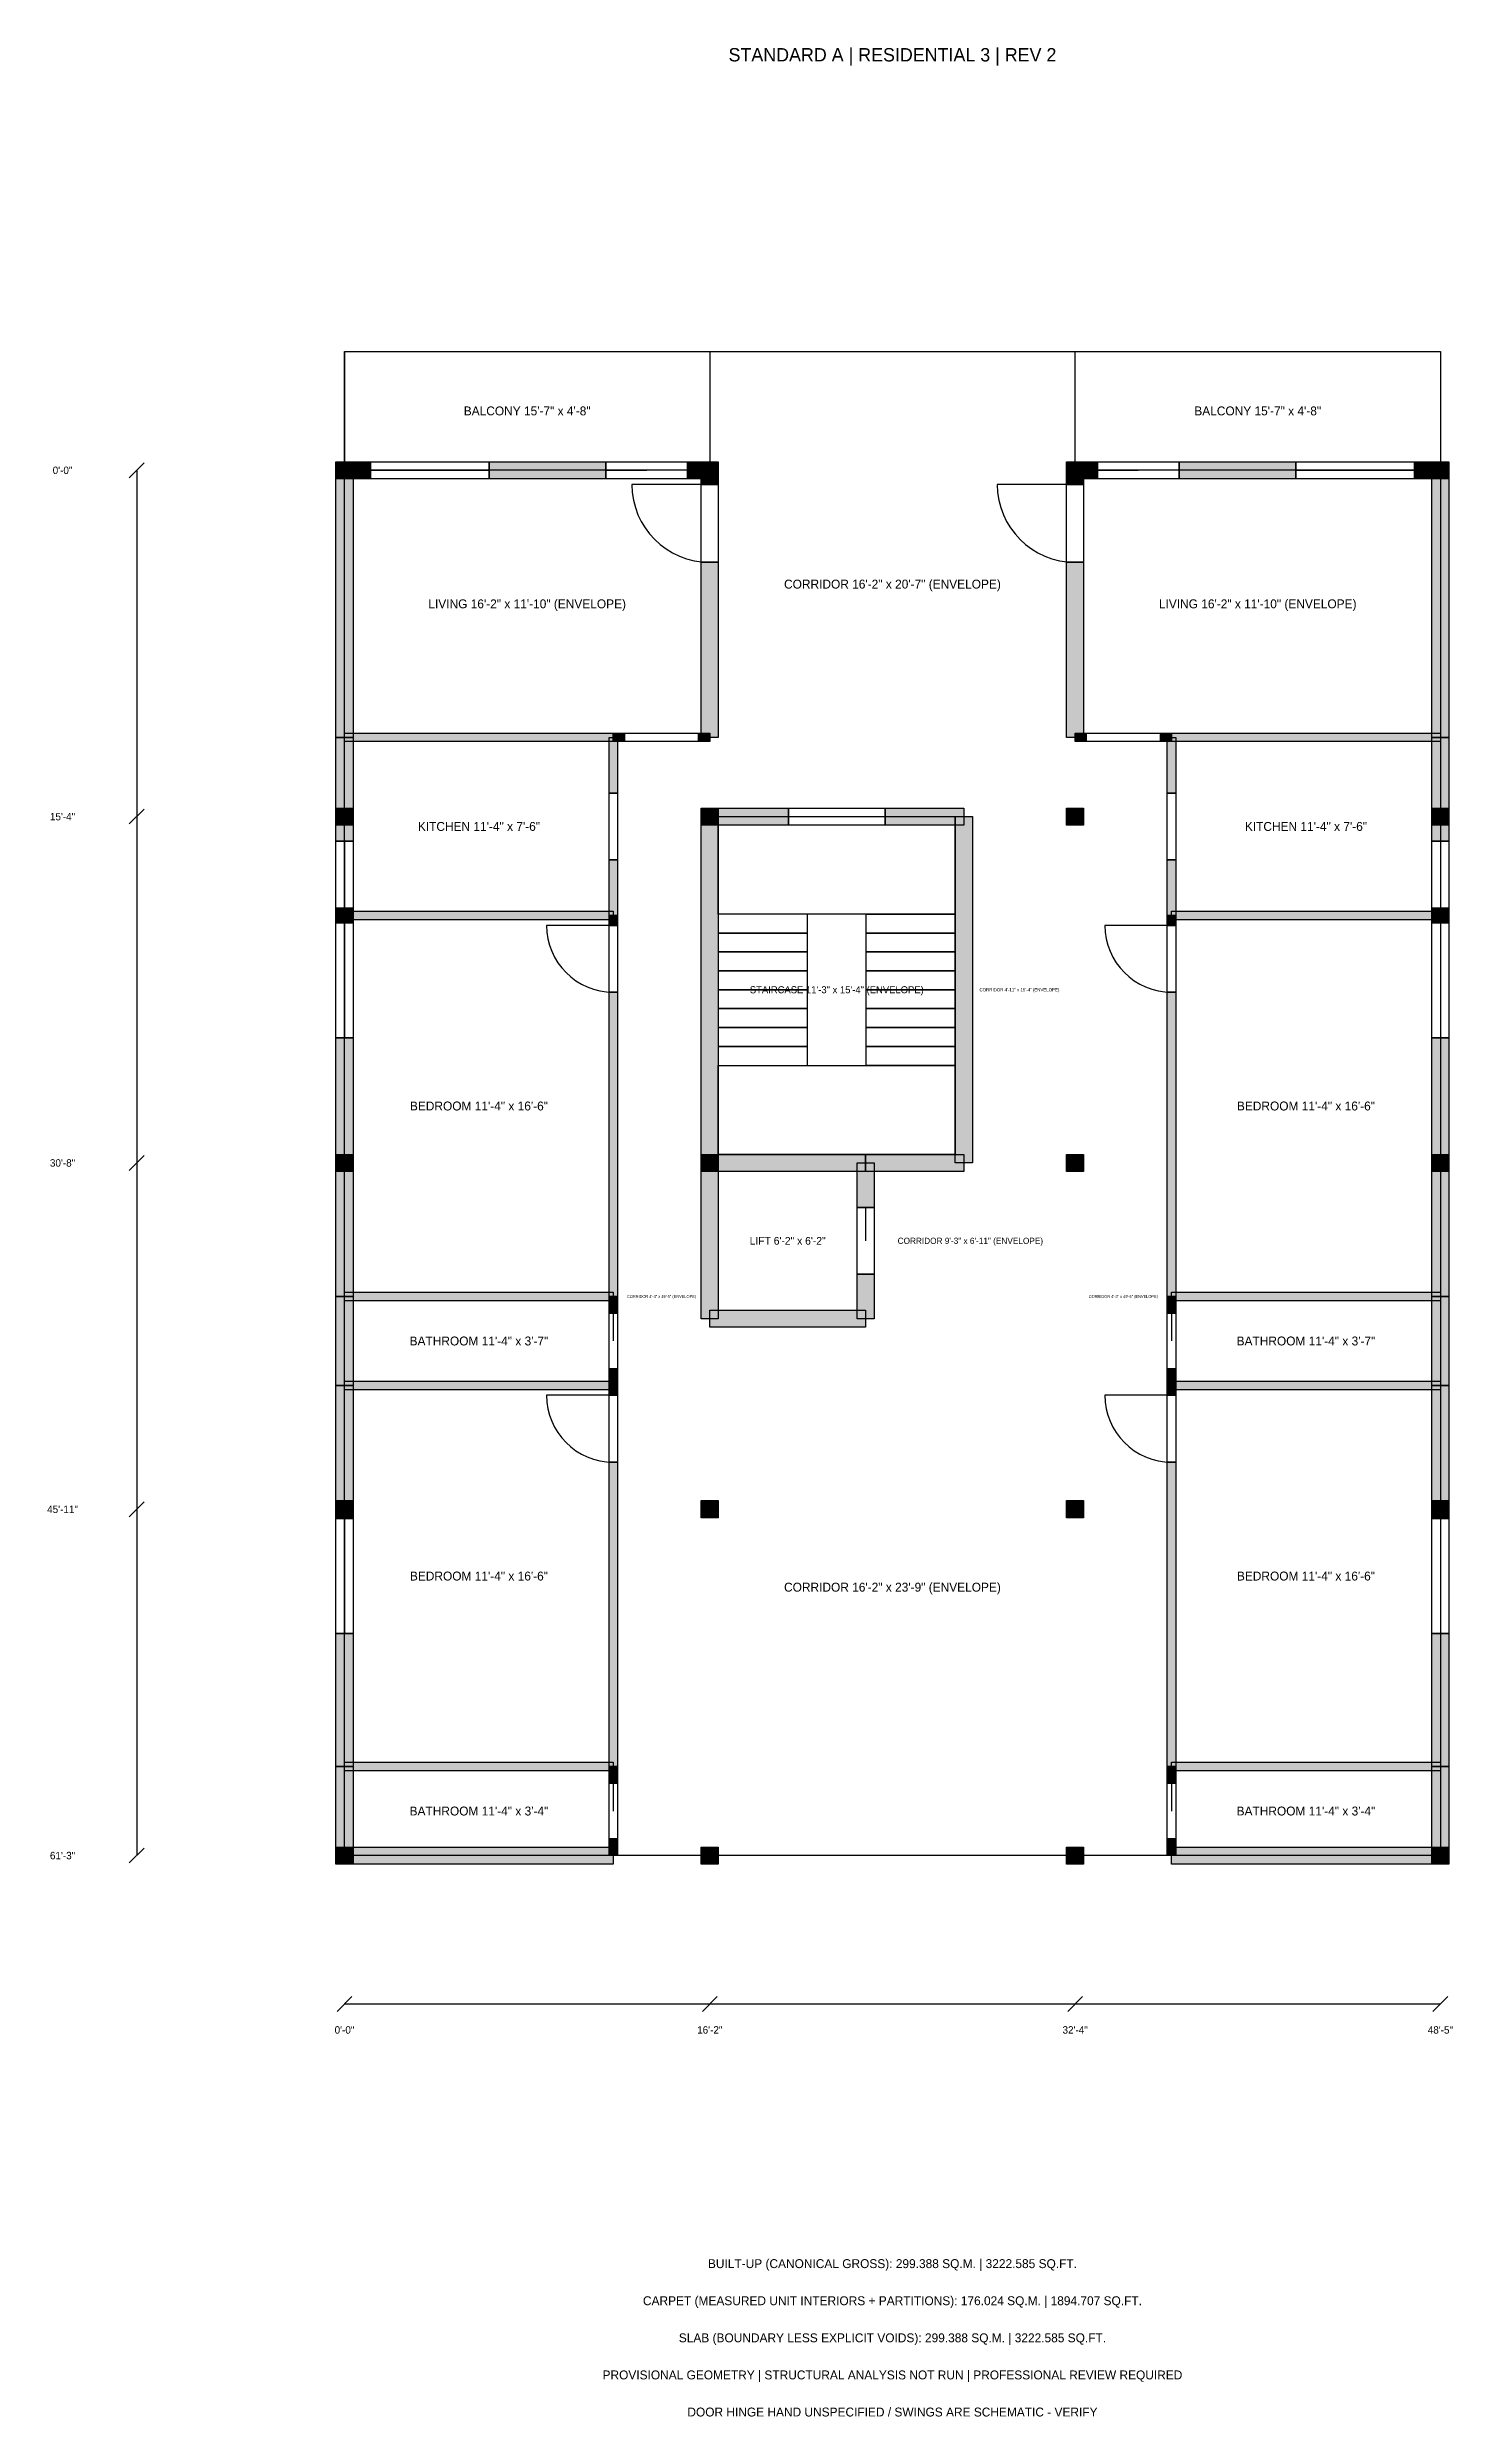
# Model space of a CAD drawing. Header units: millimetres. Extents: x -2389 to 167630, y -30947 to 985.
# Drawn here: x 110921 to 129860, y -30947 to 985 of the extents above; entities that cross this region are included whole.
import ezdxf
from ezdxf.enums import TextEntityAlignment as Align

# ---------------------------------------------------------------- set-up
doc = ezdxf.new("R2010")
doc.units = ezdxf.units.MM
for name, color, linetype in [('A-ANNO-DIMS', 7, 'Continuous'), ('A-ANNO-TEXT', 1, 'Continuous'), ('A-DOOR', 2, 'Continuous'), ('A-FLOR-BALC', 3, 'Continuous'), ('A-GUARD', 32, 'Continuous'), ('A-SLAB', 9, 'Continuous'), ('A-STAIR', 8, 'Continuous'), ('A-WALL-EXTR', 11, 'Continuous'), ('A-WALL-INTR', 252, 'Continuous'), ('A-WIND', 2, 'Continuous'), ('S-COLS', 5, 'Continuous')]:
    doc.layers.add(name, color=color, linetype=linetype)
doc.styles.add('ARGON_RESIDENTIAL', font='txt')

msp = doc.modelspace()

# ---------------------------------------------------------------- texts
at = {"layer": 'A-ANNO-DIMS', "style": 'ARGON_RESIDENTIAL'}
for s, p in [('0\'-0"', (111125, -4715)), ('15\'-4"', (111125, -9382)), ('30\'-8"', (111125, -14050)), ('45\'-11"', (111125, -18718)), ('61\'-3"', (111125, -23385)), ('0\'-0"', (114925, -25735)), ('16\'-2"', (119848, -25735)), ('32\'-4"', (124772, -25735)), ('48\'-5"', (129695, -25735))]:
    msp.add_text(s, height=100, dxfattribs=at).set_placement(p, align=Align.MIDDLE_CENTER)
at = {"layer": 'A-ANNO-TEXT', "style": 'ARGON_RESIDENTIAL'}
for s, height, p in [('STANDARD A | RESIDENTIAL 3 | REV 2', 180, (122310, 885)), ('BALCONY 15\'-7" x 4\'-8"', 120, (117387, -3915)), ('BALCONY 15\'-7" x 4\'-8"', 120, (127233, -3915)), ('CORRIDOR 16\'-2" x 20\'-7" (ENVELOPE)', 120, (122310, -6249)), ('LIVING 16\'-2" x 11\'-10" (ENVELOPE)', 120, (117387, -6515)), ('LIVING 16\'-2" x 11\'-10" (ENVELOPE)', 120, (127233, -6515)), ('KITCHEN 11\'-4" x 7\'-6"', 120, (116737, -9515)), ('KITCHEN 11\'-4" x 7\'-6"', 120, (127883, -9515)), ('STAIRCASE 11\'-3" x 15\'-4" (ENVELOPE)', 95.09, (121560, -11716)), ('CORRIDOR 4\'-11" x 15\'-4" (ENVELOPE)', 42.86, (124022, -11716)), ('BEDROOM 11\'-4" x 16\'-6"', 120, (116737, -13283)), ('BEDROOM 11\'-4" x 16\'-6"', 120, (127883, -13283)), ('LIFT 6\'-2" x 6\'-2"', 103.89, (120898, -15100)), ('CORRIDOR 9\'-3" x 6\'-11" (ENVELOPE)', 83.04, (123360, -15100)), ('CORRIDOR 4\'-3" x 49\'-5" (ENVELOPE)', 38.24, (119198, -15850)), ('CORRIDOR 4\'-3" x 49\'-5" (ENVELOPE)', 38.24, (125422, -15850)), ('BATHROOM 11\'-4" x 3\'-7"', 120, (116737, -16450)), ('BATHROOM 11\'-4" x 3\'-7"', 120, (127883, -16450)), ('BEDROOM 11\'-4" x 16\'-6"', 120, (116737, -19618)), ('CORRIDOR 16\'-2" x 23\'-9" (ENVELOPE)', 120, (122310, -19768)), ('BEDROOM 11\'-4" x 16\'-6"', 120, (127883, -19618)), ('BATHROOM 11\'-4" x 3\'-4"', 120, (116737, -22785)), ('BATHROOM 11\'-4" x 3\'-4"', 120, (127883, -22785)), ('BUILT-UP (CANONICAL GROSS): 299.388 SQ.M. | 3222.585 SQ.FT.', 120, (122310, -28885)), ('CARPET (MEASURED UNIT INTERIORS + PARTITIONS): 176.024 SQ.M. | 1894.707 SQ.FT.', 120, (122310, -29385)), ('SLAB (BOUNDARY LESS EXPLICIT VOIDS): 299.388 SQ.M. | 3222.585 SQ.FT.', 120, (122310, -29885)), ('PROVISIONAL GEOMETRY | STRUCTURAL ANALYSIS NOT RUN | PROFESSIONAL REVIEW REQUIRED', 120, (122310, -30385)), ('DOOR HINGE HAND UNSPECIFIED / SWINGS ARE SCHEMATIC - VERIFY', 120, (122310, -30885))]:
    msp.add_text(s, height=height, dxfattribs=at).set_placement(p, align=Align.MIDDLE_CENTER)

# ---------------------------------------------------------------- linework, layer by layer
at = {"layer": 'A-ANNO-DIMS'}
for p, q in [((112025, -4815), (112225, -4615)), ((112125, -4715), (112125, -9382)), ((112025, -9482), (112225, -9282)), ((112125, -9382), (112125, -14050)), ((112025, -14150), (112225, -13950)), ((112125, -14050), (112125, -18718)), ((112025, -18818), (112225, -18618)), ((112125, -18718), (112125, -23385)), ((112025, -23485), (112225, -23285)), ((114825, -25485), (115025, -25285)), ((114925, -25385), (119848, -25385)), ((119748, -25485), (119948, -25285)), ((119848, -25385), (124772, -25385)), ((124672, -25485), (124872, -25285)), ((124772, -25385), (129695, -25385)), ((129595, -25485), (129795, -25285))]:
    msp.add_line(p, q, dxfattribs=at)
at = {"layer": 'A-DOOR'}
for p, q in [((118448, -4715), (118998, -4715)), ((125072, -4715), (125622, -4715)), ((119848, -4905), (118798, -4905)), ((124772, -4905), (123722, -4905)), ((118548, -10848), (117648, -10848)), ((126072, -10848), (125172, -10848)), ((121948, -14650), (121948, -15100)), ((118548, -16075), (118548, -16450)), ((126072, -16075), (126072, -16450)), ((118548, -17182), (117648, -17182)), ((126072, -17182), (125172, -17182)), ((118548, -22410), (118548, -22785)), ((126072, -22410), (126072, -22785))]:
    msp.add_line(p, q, dxfattribs=at)
for points in [[(118448, -4600), (119548, -4600), (119548, -4830), (118448, -4830)], [(125072, -4600), (126172, -4600), (126172, -4830), (125072, -4830)], [(119963, -4905), (119963, -5955), (119733, -5955), (119733, -4905)], [(124887, -4905), (124887, -5955), (124657, -5955), (124657, -4905)], [(118698, -8258), (119698, -8258), (119698, -8372), (118698, -8372)], [(124922, -8258), (125922, -8258), (125922, -8372), (124922, -8372)], [(118606, -9065), (118606, -9965), (118491, -9965), (118491, -9065)], [(126129, -9065), (126129, -9965), (126014, -9965), (126014, -9065)], [(120910, -9268), (122210, -9268), (122210, -9498), (120910, -9498)], [(118606, -10848), (118606, -11748), (118491, -11748), (118491, -10848)], [(126129, -10848), (126129, -11748), (126014, -11748), (126014, -10848)], [(122063, -14650), (122063, -15550), (121833, -15550), (121833, -14650)], [(118606, -16075), (118606, -16825), (118491, -16825), (118491, -16075)], [(126129, -16075), (126129, -16825), (126014, -16825), (126014, -16075)], [(118606, -17182), (118606, -18082), (118491, -18082), (118491, -17182)], [(126129, -17182), (126129, -18082), (126014, -18082), (126014, -17182)], [(118606, -22410), (118606, -23160), (118491, -23160), (118491, -22410)], [(126129, -22410), (126129, -23160), (126014, -23160), (126014, -22410)]]:
    msp.add_lwpolyline(points, close=True, dxfattribs=at)
for centre, radius in [((119848, -4905), 1050), ((124772, -4905), 1050), ((118548, -10848), 900), ((126072, -10848), 900), ((118548, -17182), 900), ((126072, -17182), 900)]:
    msp.add_arc(centre, radius, 180, -90, dxfattribs=at)
at = {"layer": 'A-FLOR-BALC'}
for points in [[(114925, -3115), (119848, -3115), (119848, -4715), (114925, -4715)], [(124772, -3115), (129695, -3115), (129695, -4715), (124772, -4715)]]:
    msp.add_lwpolyline(points, close=True, dxfattribs=at)
at = {"layer": 'A-GUARD'}
for p, q in [((114925, -3115), (119848, -3115)), ((114925, -3115), (114925, -4715)), ((124772, -3115), (129695, -3115)), ((129695, -3115), (129695, -4715))]:
    msp.add_line(p, q, dxfattribs=at)
at = {"layer": 'A-SLAB'}
msp.add_lwpolyline([(114925, -3115), (129695, -3115), (129695, -23385), (114925, -23385)], close=True, dxfattribs=at)
at = {"layer": 'A-STAIR'}
for points in [[(119963, -9382), (123157, -9382), (123157, -10698), (119963, -10698)], [(121163, -10698), (119963, -10698), (119963, -10952), (121163, -10952)], [(123157, -10952), (121957, -10952), (121957, -10698), (123157, -10698)], [(121163, -10952), (119963, -10952), (119963, -11207), (121163, -11207)], [(123157, -11207), (121957, -11207), (121957, -10952), (123157, -10952)], [(121163, -11207), (119963, -11207), (119963, -11462), (121163, -11462)], [(121163, -11462), (119963, -11462), (119963, -11716), (121163, -11716)], [(123157, -11462), (121957, -11462), (121957, -11207), (123157, -11207)], [(123157, -11716), (121957, -11716), (121957, -11462), (123157, -11462)], [(121163, -11716), (119963, -11716), (119963, -11971), (121163, -11971)], [(123157, -11971), (121957, -11971), (121957, -11716), (123157, -11716)], [(121163, -11971), (119963, -11971), (119963, -12226), (121163, -12226)], [(123157, -12226), (121957, -12226), (121957, -11971), (123157, -11971)], [(121163, -12226), (119963, -12226), (119963, -12480), (121163, -12480)], [(123157, -12480), (121957, -12480), (121957, -12226), (123157, -12226)], [(121163, -12480), (119963, -12480), (119963, -12735), (121163, -12735)], [(119963, -12735), (123157, -12735), (123157, -13935), (119963, -13935)], [(123157, -12735), (121957, -12735), (121957, -12480), (123157, -12480)]]:
    msp.add_lwpolyline(points, close=True, dxfattribs=at)
at = {"layer": 'A-WALL-EXTR'}
for points in [[(115040, -4715), (115040, -8315), (114810, -8315), (114810, -4715)], [(114925, -4600), (115275, -4600), (115275, -4830), (114925, -4830)], [(116875, -4600), (118448, -4600), (118448, -4830), (116875, -4830)], [(119548, -4600), (119848, -4600), (119848, -4830), (119548, -4830)], [(119963, -4715), (119963, -4905), (119733, -4905), (119733, -4715)], [(124887, -4715), (124887, -4905), (124657, -4905), (124657, -4715)], [(124772, -4600), (125072, -4600), (125072, -4830), (124772, -4830)], [(126172, -4600), (127745, -4600), (127745, -4830), (126172, -4830)], [(129345, -4600), (129695, -4600), (129695, -4830), (129345, -4830)], [(129810, -4715), (129810, -8315), (129580, -8315), (129580, -4715)], [(119963, -5955), (119963, -8315), (119733, -8315), (119733, -5955)], [(124887, -5955), (124887, -8315), (124657, -8315), (124657, -5955)], [(115040, -8315), (115040, -9715), (114810, -9715), (114810, -8315)], [(129810, -8315), (129810, -9715), (129580, -9715), (129580, -8315)], [(119963, -9382), (119963, -14050), (119733, -14050), (119733, -9382)], [(115040, -10615), (115040, -10715), (114810, -10715), (114810, -10615)], [(115040, -10715), (115040, -10815), (114810, -10815), (114810, -10715)], [(129810, -10615), (129810, -10715), (129580, -10715), (129580, -10615)], [(129810, -10715), (129810, -10815), (129580, -10815), (129580, -10715)], [(115040, -12365), (115040, -15850), (114810, -15850), (114810, -12365)], [(129810, -12365), (129810, -15850), (129580, -15850), (129580, -12365)], [(119963, -14050), (119963, -16150), (119733, -16150), (119733, -14050)], [(115040, -15850), (115040, -17050), (114810, -17050), (114810, -15850)], [(129810, -15850), (129810, -17050), (129580, -17050), (129580, -15850)], [(115040, -17050), (115040, -18842), (114810, -18842), (114810, -17050)], [(129810, -17050), (129810, -18842), (129580, -18842), (129580, -17050)], [(115040, -20393), (115040, -22185), (114810, -22185), (114810, -20393)], [(129810, -20393), (129810, -22185), (129580, -22185), (129580, -20393)], [(115040, -22185), (115040, -23385), (114810, -23385), (114810, -22185)], [(129810, -22185), (129810, -23385), (129580, -23385), (129580, -22185)], [(114925, -23270), (118548, -23270), (118548, -23500), (114925, -23500)], [(126072, -23270), (129695, -23270), (129695, -23500), (126072, -23500)]]:
    msp.add_lwpolyline(points, close=True, dxfattribs=at)
for points in [[(115040, -4715), (115040, -8315), (114810, -4715), (114810, -8315)], [(114925, -4600), (115275, -4600), (114925, -4830), (115275, -4830)], [(116875, -4600), (118448, -4600), (116875, -4830), (118448, -4830)], [(119548, -4600), (119848, -4600), (119548, -4830), (119848, -4830)], [(119963, -4715), (119963, -4905), (119733, -4715), (119733, -4905)], [(124887, -4715), (124887, -4905), (124657, -4715), (124657, -4905)], [(124772, -4600), (125072, -4600), (124772, -4830), (125072, -4830)], [(126172, -4600), (127745, -4600), (126172, -4830), (127745, -4830)], [(129345, -4600), (129695, -4600), (129345, -4830), (129695, -4830)], [(129810, -4715), (129810, -8315), (129580, -4715), (129580, -8315)], [(119963, -5955), (119963, -8315), (119733, -5955), (119733, -8315)], [(124887, -5955), (124887, -8315), (124657, -5955), (124657, -8315)], [(115040, -8315), (115040, -9715), (114810, -8315), (114810, -9715)], [(129810, -8315), (129810, -9715), (129580, -8315), (129580, -9715)], [(119963, -9382), (119963, -14050), (119733, -9382), (119733, -14050)], [(115040, -10615), (115040, -10715), (114810, -10615), (114810, -10715)], [(115040, -10715), (115040, -10815), (114810, -10715), (114810, -10815)], [(129810, -10615), (129810, -10715), (129580, -10615), (129580, -10715)], [(129810, -10715), (129810, -10815), (129580, -10715), (129580, -10815)], [(115040, -12365), (115040, -15850), (114810, -12365), (114810, -15850)], [(129810, -12365), (129810, -15850), (129580, -12365), (129580, -15850)], [(119963, -14050), (119963, -16150), (119733, -14050), (119733, -16150)], [(115040, -15850), (115040, -17050), (114810, -15850), (114810, -17050)], [(129810, -15850), (129810, -17050), (129580, -15850), (129580, -17050)], [(115040, -17050), (115040, -18842), (114810, -17050), (114810, -18842)], [(129810, -17050), (129810, -18842), (129580, -17050), (129580, -18842)], [(115040, -20393), (115040, -22185), (114810, -20393), (114810, -22185)], [(129810, -20393), (129810, -22185), (129580, -20393), (129580, -22185)], [(115040, -22185), (115040, -23385), (114810, -22185), (114810, -23385)], [(129810, -22185), (129810, -23385), (129580, -22185), (129580, -23385)], [(114925, -23270), (118548, -23270), (114925, -23500), (118548, -23500)], [(126072, -23270), (129695, -23270), (126072, -23500), (129695, -23500)]]:
    msp.add_solid(points, dxfattribs=at)
at = {"layer": 'A-WALL-INTR'}
for points in [[(114925, -8258), (118548, -8258), (118548, -8372), (114925, -8372)], [(118548, -8258), (118698, -8258), (118698, -8372), (118548, -8372)], [(119698, -8258), (119848, -8258), (119848, -8372), (119698, -8372)], [(124772, -8258), (124922, -8258), (124922, -8372), (124772, -8372)], [(125922, -8258), (126072, -8258), (126072, -8372), (125922, -8372)], [(126072, -8258), (129695, -8258), (129695, -8372), (126072, -8372)], [(118606, -8315), (118606, -9065), (118491, -9065), (118491, -8315)], [(126129, -8315), (126129, -9065), (126014, -9065), (126014, -8315)], [(119848, -9268), (120910, -9268), (120910, -9498), (119848, -9498)], [(122210, -9268), (123272, -9268), (123272, -9498), (122210, -9498)], [(123387, -9382), (123387, -14050), (123157, -14050), (123157, -9382)], [(118606, -9965), (118606, -10715), (118491, -10715), (118491, -9965)], [(126129, -9965), (126129, -10715), (126014, -10715), (126014, -9965)], [(114925, -10658), (118548, -10658), (118548, -10772), (114925, -10772)], [(118606, -10715), (118606, -10848), (118491, -10848), (118491, -10715)], [(126129, -10715), (126129, -10848), (126014, -10848), (126014, -10715)], [(126072, -10658), (129695, -10658), (129695, -10772), (126072, -10772)], [(118606, -11748), (118606, -15850), (118491, -15850), (118491, -11748)], [(126129, -11748), (126129, -15850), (126014, -15850), (126014, -11748)], [(119848, -13935), (121948, -13935), (121948, -14165), (119848, -14165)], [(121948, -13935), (123272, -13935), (123272, -14165), (121948, -14165)], [(122063, -14050), (122063, -14650), (121833, -14650), (121833, -14050)], [(122063, -15550), (122063, -16150), (121833, -16150), (121833, -15550)], [(114925, -15792), (118548, -15792), (118548, -15908), (114925, -15908)], [(118606, -15850), (118606, -16075), (118491, -16075), (118491, -15850)], [(126129, -15850), (126129, -16075), (126014, -16075), (126014, -15850)], [(126072, -15792), (129695, -15792), (129695, -15908), (126072, -15908)], [(119848, -16035), (121948, -16035), (121948, -16265), (119848, -16265)], [(118606, -16825), (118606, -17050), (118491, -17050), (118491, -16825)], [(126129, -16825), (126129, -17050), (126014, -17050), (126014, -16825)], [(114925, -16992), (118548, -16992), (118548, -17108), (114925, -17108)], [(118606, -17050), (118606, -17182), (118491, -17182), (118491, -17050)], [(126129, -17050), (126129, -17182), (126014, -17182), (126014, -17050)], [(126072, -16992), (129695, -16992), (129695, -17108), (126072, -17108)], [(118606, -18082), (118606, -22185), (118491, -22185), (118491, -18082)], [(126129, -18082), (126129, -22185), (126014, -22185), (126014, -18082)], [(114925, -22128), (118548, -22128), (118548, -22242), (114925, -22242)], [(118606, -22185), (118606, -22410), (118491, -22410), (118491, -22185)], [(126129, -22185), (126129, -22410), (126014, -22410), (126014, -22185)], [(126072, -22128), (129695, -22128), (129695, -22242), (126072, -22242)], [(118606, -23160), (118606, -23385), (118491, -23385), (118491, -23160)], [(126129, -23160), (126129, -23385), (126014, -23385), (126014, -23160)]]:
    msp.add_lwpolyline(points, close=True, dxfattribs=at)
for points in [[(114925, -8258), (118548, -8258), (114925, -8372), (118548, -8372)], [(118548, -8258), (118698, -8258), (118548, -8372), (118698, -8372)], [(119698, -8258), (119848, -8258), (119698, -8372), (119848, -8372)], [(124772, -8258), (124922, -8258), (124772, -8372), (124922, -8372)], [(125922, -8258), (126072, -8258), (125922, -8372), (126072, -8372)], [(126072, -8258), (129695, -8258), (126072, -8372), (129695, -8372)], [(118606, -8315), (118606, -9065), (118491, -8315), (118491, -9065)], [(126129, -8315), (126129, -9065), (126014, -8315), (126014, -9065)], [(119848, -9268), (120910, -9268), (119848, -9498), (120910, -9498)], [(122210, -9268), (123272, -9268), (122210, -9498), (123272, -9498)], [(123387, -9382), (123387, -14050), (123157, -9382), (123157, -14050)], [(118606, -9965), (118606, -10715), (118491, -9965), (118491, -10715)], [(126129, -9965), (126129, -10715), (126014, -9965), (126014, -10715)], [(114925, -10658), (118548, -10658), (114925, -10772), (118548, -10772)], [(118606, -10715), (118606, -10848), (118491, -10715), (118491, -10848)], [(126129, -10715), (126129, -10848), (126014, -10715), (126014, -10848)], [(126072, -10658), (129695, -10658), (126072, -10772), (129695, -10772)], [(118606, -11748), (118606, -15850), (118491, -11748), (118491, -15850)], [(126129, -11748), (126129, -15850), (126014, -11748), (126014, -15850)], [(119848, -13935), (121948, -13935), (119848, -14165), (121948, -14165)], [(121948, -13935), (123272, -13935), (121948, -14165), (123272, -14165)], [(122063, -14050), (122063, -14650), (121833, -14050), (121833, -14650)], [(122063, -15550), (122063, -16150), (121833, -15550), (121833, -16150)], [(114925, -15792), (118548, -15792), (114925, -15908), (118548, -15908)], [(118606, -15850), (118606, -16075), (118491, -15850), (118491, -16075)], [(126129, -15850), (126129, -16075), (126014, -15850), (126014, -16075)], [(126072, -15792), (129695, -15792), (126072, -15908), (129695, -15908)], [(119848, -16035), (121948, -16035), (119848, -16265), (121948, -16265)], [(118606, -16825), (118606, -17050), (118491, -16825), (118491, -17050)], [(126129, -16825), (126129, -17050), (126014, -16825), (126014, -17050)], [(114925, -16992), (118548, -16992), (114925, -17108), (118548, -17108)], [(118606, -17050), (118606, -17182), (118491, -17050), (118491, -17182)], [(126129, -17050), (126129, -17182), (126014, -17050), (126014, -17182)], [(126072, -16992), (129695, -16992), (126072, -17108), (129695, -17108)], [(118606, -18082), (118606, -22185), (118491, -18082), (118491, -22185)], [(126129, -18082), (126129, -22185), (126014, -18082), (126014, -22185)], [(114925, -22128), (118548, -22128), (114925, -22242), (118548, -22242)], [(118606, -22185), (118606, -22410), (118491, -22185), (118491, -22410)], [(126129, -22185), (126129, -22410), (126014, -22185), (126014, -22410)], [(126072, -22128), (129695, -22128), (126072, -22242), (129695, -22242)], [(118606, -23160), (118606, -23385), (118491, -23160), (118491, -23385)], [(126129, -23160), (126129, -23385), (126014, -23160), (126014, -23385)]]:
    msp.add_solid(points, dxfattribs=at)
at = {"layer": 'A-WIND'}
for p, q in [((115275, -4715), (116875, -4715)), ((127745, -4715), (129345, -4715)), ((114925, -9715), (114925, -10615)), ((129695, -9715), (129695, -10615)), ((114925, -10815), (114925, -12365)), ((129695, -10815), (129695, -12365)), ((114925, -18842), (114925, -20393)), ((129695, -18842), (129695, -20393))]:
    msp.add_line(p, q, dxfattribs=at)
for points in [[(115275, -4600), (116875, -4600), (116875, -4830), (115275, -4830)], [(127745, -4600), (129345, -4600), (129345, -4830), (127745, -4830)], [(115040, -9715), (115040, -10615), (114810, -10615), (114810, -9715)], [(129810, -9715), (129810, -10615), (129580, -10615), (129580, -9715)], [(115040, -10815), (115040, -12365), (114810, -12365), (114810, -10815)], [(129810, -10815), (129810, -12365), (129580, -12365), (129580, -10815)], [(115040, -18842), (115040, -20393), (114810, -20393), (114810, -18842)], [(129810, -18842), (129810, -20393), (129580, -20393), (129580, -18842)]]:
    msp.add_lwpolyline(points, close=True, dxfattribs=at)
at = {"layer": 'S-COLS'}
for points in [[(114810, -4600), (115040, -4600), (115040, -4830), (114810, -4830)], [(119733, -4600), (119963, -4600), (119963, -4830), (119733, -4830)], [(124657, -4600), (124887, -4600), (124887, -4830), (124657, -4830)], [(129580, -4600), (129810, -4600), (129810, -4830), (129580, -4830)], [(114810, -9268), (115040, -9268), (115040, -9498), (114810, -9498)], [(119733, -9268), (119963, -9268), (119963, -9498), (119733, -9498)], [(124657, -9268), (124887, -9268), (124887, -9498), (124657, -9498)], [(129580, -9268), (129810, -9268), (129810, -9498), (129580, -9498)], [(114810, -13935), (115040, -13935), (115040, -14165), (114810, -14165)], [(119733, -13935), (119963, -13935), (119963, -14165), (119733, -14165)], [(124657, -13935), (124887, -13935), (124887, -14165), (124657, -14165)], [(129580, -13935), (129810, -13935), (129810, -14165), (129580, -14165)], [(114810, -18602), (115040, -18602), (115040, -18832), (114810, -18832)], [(119733, -18602), (119963, -18602), (119963, -18832), (119733, -18832)], [(124657, -18602), (124887, -18602), (124887, -18832), (124657, -18832)], [(129580, -18602), (129810, -18602), (129810, -18832), (129580, -18832)], [(114810, -23270), (115040, -23270), (115040, -23500), (114810, -23500)], [(119733, -23270), (119963, -23270), (119963, -23500), (119733, -23500)], [(124657, -23270), (124887, -23270), (124887, -23500), (124657, -23500)], [(129580, -23270), (129810, -23270), (129810, -23500), (129580, -23500)]]:
    msp.add_lwpolyline(points, close=True, dxfattribs=at)
for points in [[(114810, -4600), (115040, -4600), (114810, -4830), (115040, -4830)], [(119733, -4600), (119963, -4600), (119733, -4830), (119963, -4830)], [(124657, -4600), (124887, -4600), (124657, -4830), (124887, -4830)], [(129580, -4600), (129810, -4600), (129580, -4830), (129810, -4830)], [(114810, -9268), (115040, -9268), (114810, -9498), (115040, -9498)], [(119733, -9268), (119963, -9268), (119733, -9498), (119963, -9498)], [(124657, -9268), (124887, -9268), (124657, -9498), (124887, -9498)], [(129580, -9268), (129810, -9268), (129580, -9498), (129810, -9498)], [(114810, -13935), (115040, -13935), (114810, -14165), (115040, -14165)], [(119733, -13935), (119963, -13935), (119733, -14165), (119963, -14165)], [(124657, -13935), (124887, -13935), (124657, -14165), (124887, -14165)], [(129580, -13935), (129810, -13935), (129580, -14165), (129810, -14165)], [(114810, -18602), (115040, -18602), (114810, -18832), (115040, -18832)], [(119733, -18602), (119963, -18602), (119733, -18832), (119963, -18832)], [(124657, -18602), (124887, -18602), (124657, -18832), (124887, -18832)], [(129580, -18602), (129810, -18602), (129580, -18832), (129810, -18832)], [(114810, -23270), (115040, -23270), (114810, -23500), (115040, -23500)], [(119733, -23270), (119963, -23270), (119733, -23500), (119963, -23500)], [(124657, -23270), (124887, -23270), (124657, -23500), (124887, -23500)], [(129580, -23270), (129810, -23270), (129580, -23500), (129810, -23500)]]:
    msp.add_solid(points, dxfattribs=at)

msp.set_redraw_order([(e.dxf.handle, doc.entitydb.next_handle()) for e in msp.query("TEXT MTEXT ATTDEF DIMENSION ARC_DIMENSION")])  # texts and dimensions are drawn at this point

doc.saveas('drawing.dxf')
